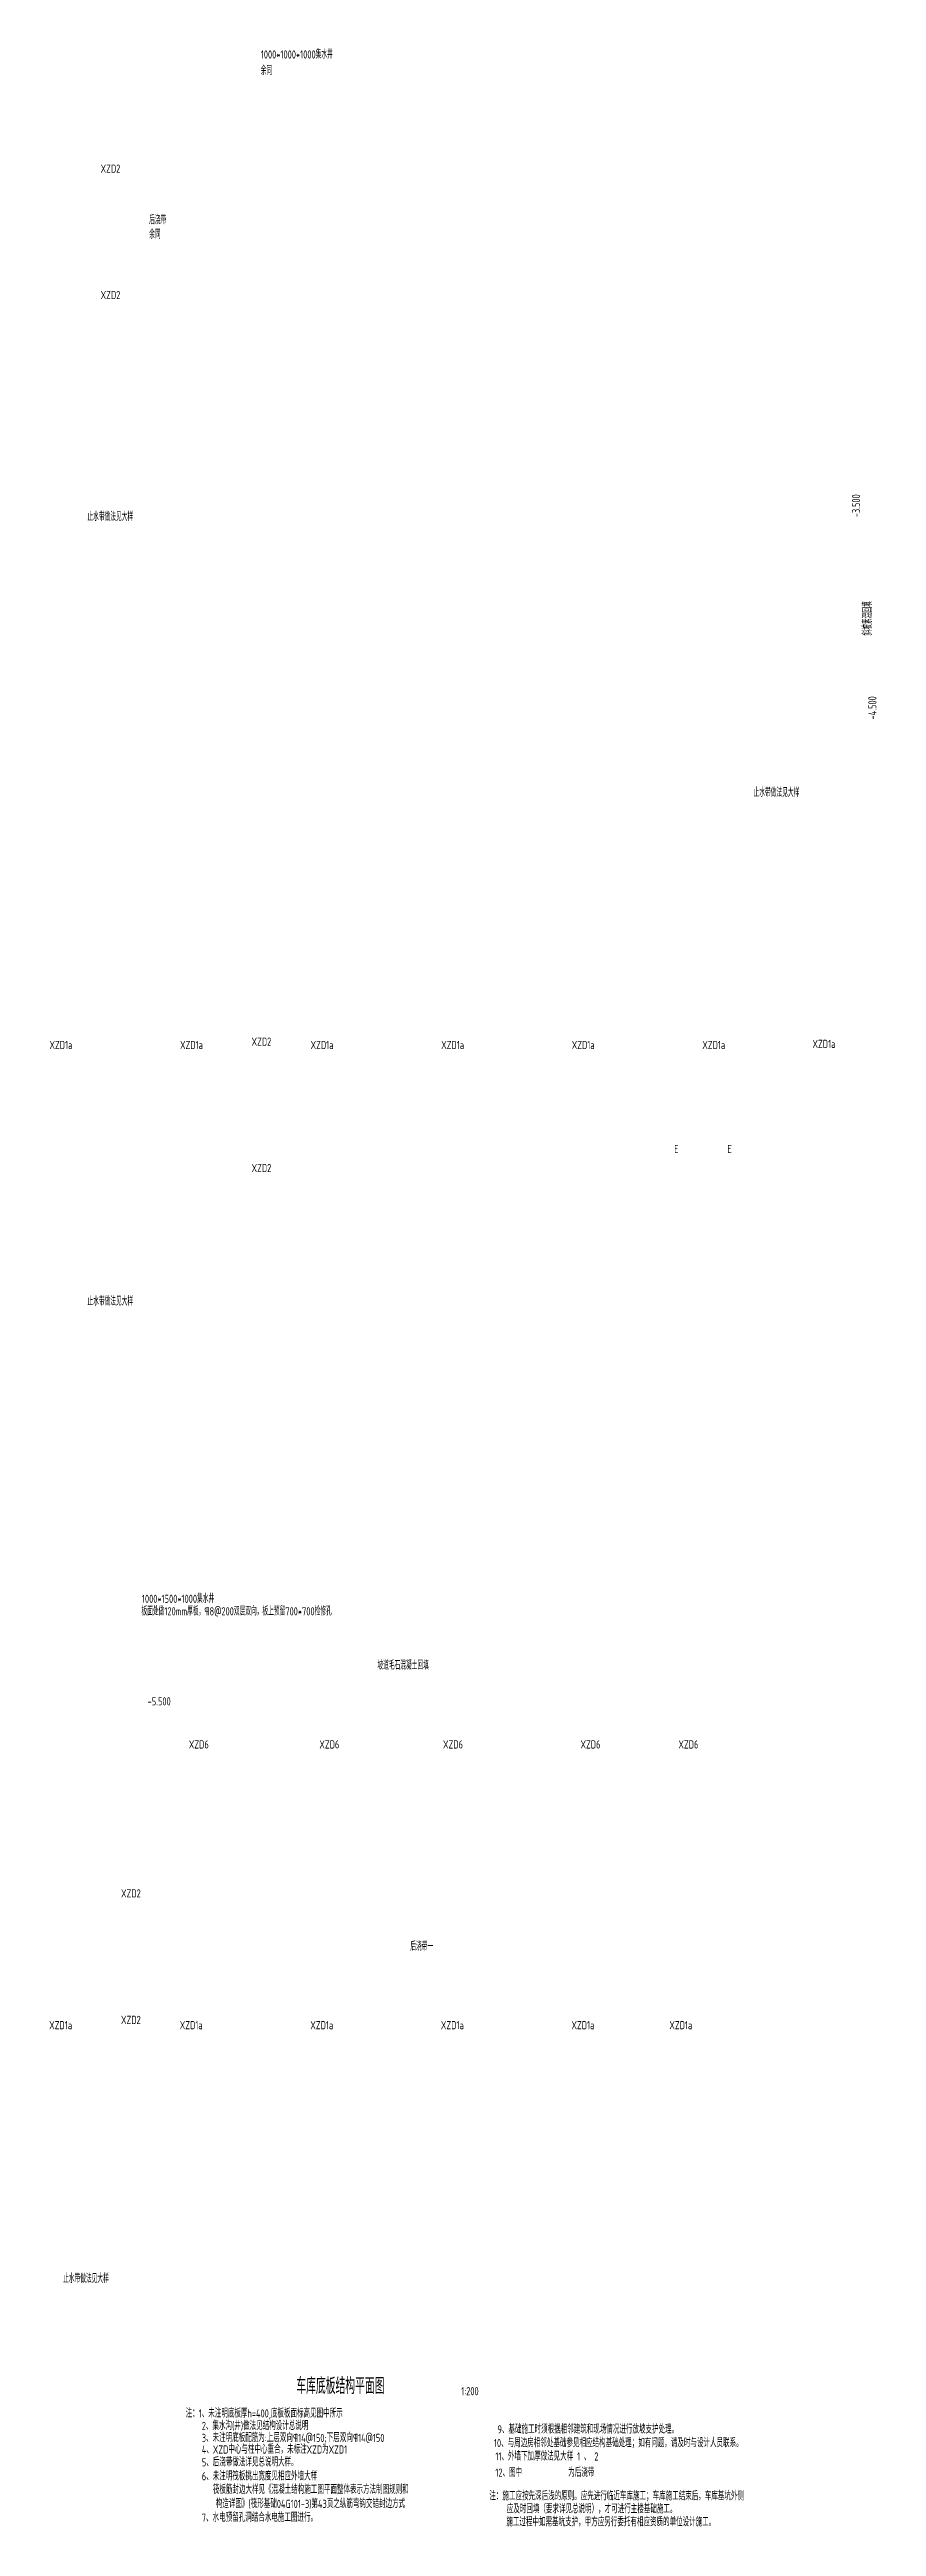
# Model space of a CAD drawing. Extents: x 2468086 to 6957054, y -3413633 to -667223.
# Drawn here: x 5049689 to 5100355, y -989534 to -837743 of the extents above; entities that cross this region are included whole.
import ezdxf

# ---------------------------------------------------------------- set-up
doc = ezdxf.new("R2010")
doc.units = 0
doc.header["$LTSCALE"] = 100
doc.header["$MEASUREMENT"] = 0
doc.layers.get('0').update_dxf_attribs({"linetype": 'CONTINUOUS'})
for name, color, linetype in [('后浇带', 61, 'CONTINUOUS'), ('轴线__尺寸数字', 7, 'CONTINUOUS'), ('钢筋标注', 7, 'CONTINUOUS')]:
    doc.layers.add(name, color=color, linetype=linetype)
doc.styles.add('GB', font='gbxwxt.shx', dxfattribs={"width": 0.7, "height": 500, "bigfont": 'gbhzfs.shx'})

msp = doc.modelspace()

# ---------------------------------------------------------------- texts
at = {"style": 'GB', "width": 0.7}
for s, p in [('1000*1000*1000集水井', (5062630.8, -838297)), ('余同', (5062630.8, -839290.6)), ('XZD2', (5052819.4, -845289.5)), ('XZD2', (5052819.4, -853039.5)), ('止水带做法见大样', (5052009.5, -866630)), ('止水带做法见大样', (5092827.9, -883538.1)), ('XZD1a', (5049685.8, -898993.5)), ('XZD1a', (5057685.8, -898993.5)), ('XZD2', (5062069.4, -898789.5)), ('XZD1a', (5065685.8, -898993.5)), ('XZD1a', (5073685.8, -898993.5)), ('XZD1a', (5081685.8, -898993.5)), ('XZD1a', (5089685.8, -898993.5)), ('XZD1a', (5096435.8, -898929.6)), ('XZD2', (5062069.4, -906539.5)), ('止水带做法见大样', (5052009.5, -914712.8)), ('板面处做120mm厚板，¶8@200双层双向，板上预留700*700检修孔', (5055322, -933701.1)), ('1000*1500*1000集水井', (5055347.6, -932935.3)), ('坡道毛石混凝土回填', (5069778.9, -937019.2)), ('-5.500', (5055697.6, -939220.4)), ('XZD6', (5058222.9, -941859.6)), ('XZD6', (5066222.9, -941859.6)), ('XZD6', (5073797.9, -941859.6)), ('XZD6', (5082222.9, -941859.6)), ('XZD6', (5088222.9, -941859.6)), ('XZD2', (5054069.4, -950989.3)), ('XZD1a', (5049667.9, -959063.6)), ('XZD2', (5054069.4, -958739.3)), ('XZD1a', (5057667.9, -959063.6)), ('XZD1a', (5065667.9, -959063.6)), ('XZD1a', (5073667.9, -959063.6)), ('XZD1a', (5081667.9, -959063.6)), ('XZD1a', (5087667.9, -959063.6)), ('止水带做法见大样', (5050521.7, -974603.2, 0))]:
    msp.add_text(s, height=500, dxfattribs=at).set_placement(p)
for s, p in [('-3.500', (5099355.4, -866404.5)), ('斜坡素混回填', (5100070.4, -873652.6)), ('-4.500', (5100355.4, -878798.6))]:
    msp.add_text(s, height=500, rotation=90, dxfattribs=at).set_placement(p)
at = {"ltscale": 0.1, "style": 'GB', "width": 0.8}
for s, p in [('注：1、未注明底板厚h=400,底板板面标高见图中所示', (5058029.2, -982857.9)), ('2、集水沟(井)做法见结构设计总说明', (5059019, -983617.6)), ('9、基础施工时须根据相邻建筑和现场情况进行放坡支护处理。', (5077133.3, -983834.8)), ('3、未注明底板配筋为:上层双向¶14@150;下层双向¶14@150', (5059019, -984356.4)), ('4、XZD中心与柱中心重合，未标注XZD为XZD1', (5059019, -985067.7)), ('10、与周边房相邻处基础参见相应结构基础处理；如有问题，请及时与设计人员联系。', (5076919.1, -984672.2)), ('11、外墙下加厚做法见大样 1 、 2 ', (5077004.9, -985492.6)), ('5、后浇带做法详见总说明大样。', (5059019, -985848.6)), ('6、未注明筏板挑出宽度见相应外墙大样', (5059019, -986704.2)), ('12、图中            为后浇带', (5077004.9, -986485.1)), ('   筏板筋封边大样见《混凝土结构施工图平面整体表示方法制图规则和', (5058990.5, -987528)), ('构造详图》(筏形基础04G101-3)第43页之纵筋弯钩交错封边方式', (5059876.4, -988398.4)), ('注：施工应按先深后浅的原则。应先进行临近车库施工；车库施工结束后，车库基坑外侧', (5076638.2, -987924.3)), ('7、水电预留孔洞结合水电施工图进行。', (5059019, -989240.5)), ('施工过程中如需基坑支护，甲方应另行委托有相应资质的单位设计施工。', (5077680.4, -989517.4)), ('应及时回填（要求详见总说明），才可进行主楼基础施工。', (5077702.3, -988719.9))]:
    msp.add_text(s, height=500, dxfattribs=at).set_placement(p)
at = {"layer": '后浇带', "style": 'GB', "width": 0.7}
for s, p in [('后浇带 ', (5055792.7, -848446.1)), ('余同', (5055792.7, -849327.6)), ('后浇带一', (5071792.7, -954244.6))]:
    msp.add_text(s, height=500, dxfattribs=at).set_placement(p)
at = {"layer": '轴线__尺寸数字', "style": 'GB', "width": 0.8}
for s, height, p in [('车库底板结构平面图', 1000, (5064811.4, -981418.9)), ('1:200', 500, (5074913.7, -981494.1))]:
    msp.add_text(s, height=height, dxfattribs=at).set_placement(p)
at = {"layer": '钢筋标注', "style": 'GB', "width": 0.7}
for p in [(5087962, -905376.3), (5091223, -905376.3)]:
    msp.add_text('E', height=500, dxfattribs=at).set_placement(p)

doc.saveas('drawing.dxf')
